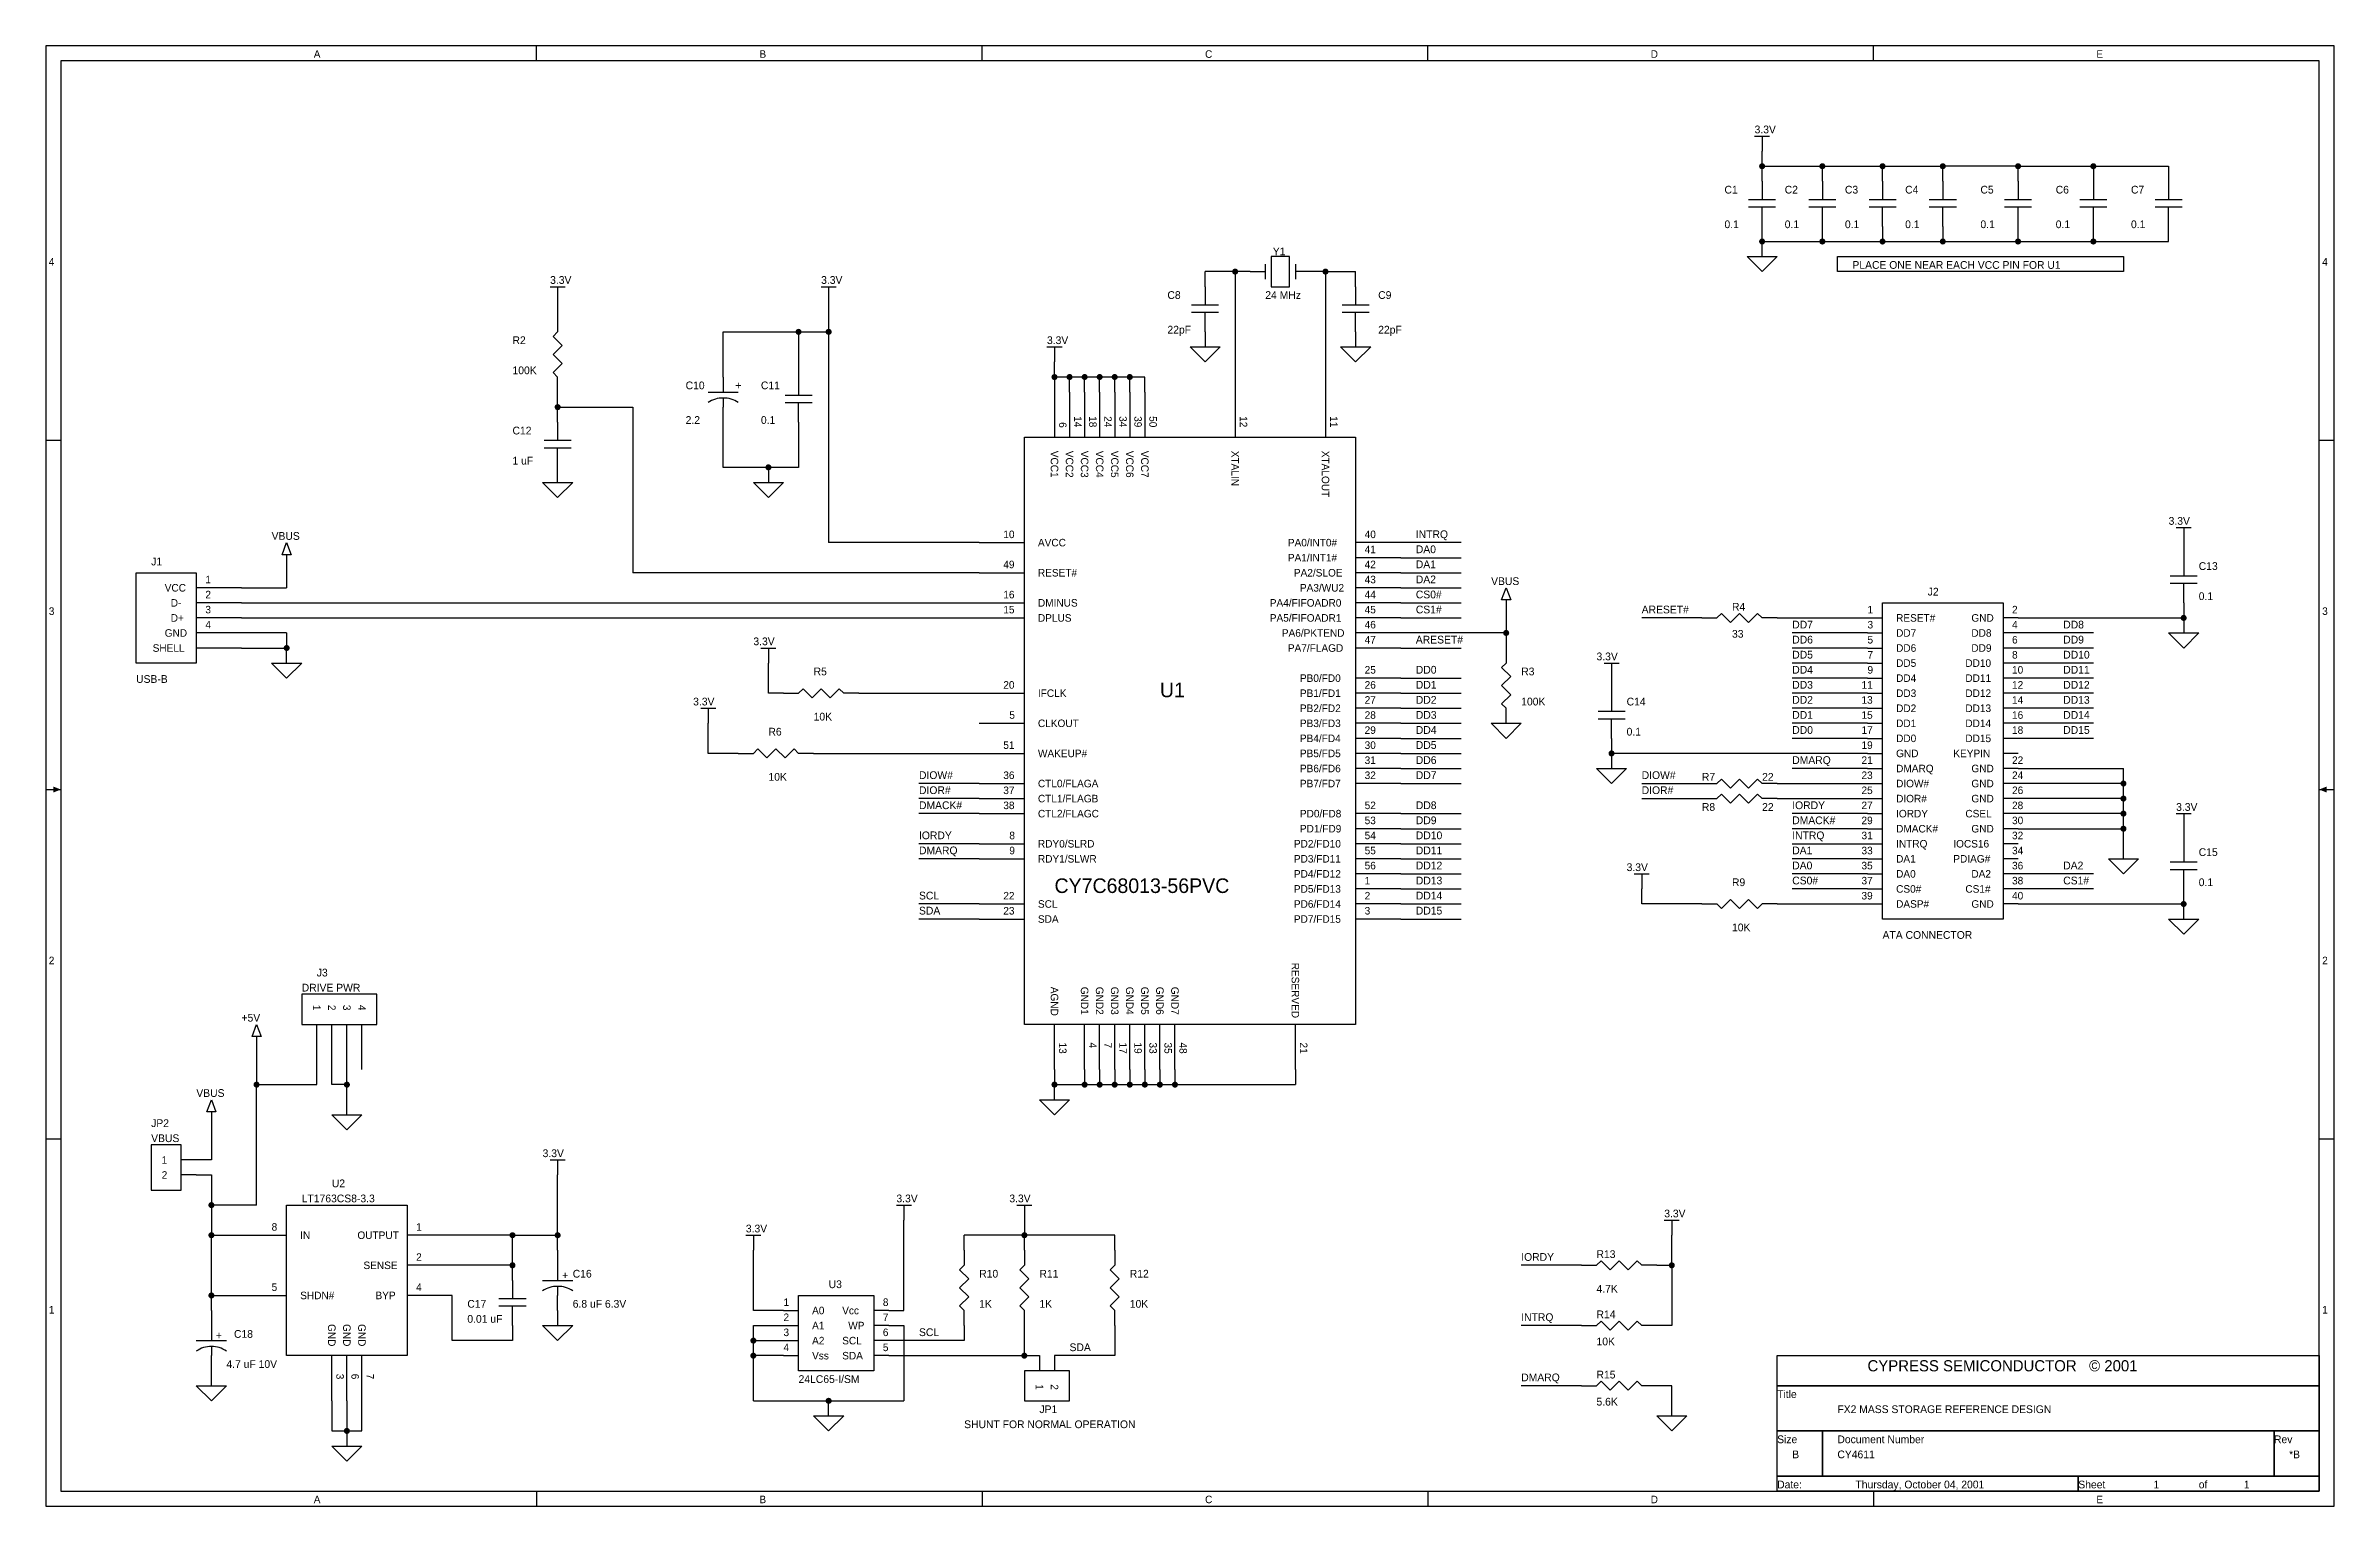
# Model space of a CAD drawing. Header units: metres. Extents: x -0.1 to 15.1, y 0.1 to 9.8.
import ezdxf

# ---------------------------------------------------------------- set-up
doc = ezdxf.new("R2010")
doc.units = ezdxf.units.M

msp = doc.modelspace()

# ---------------------------------------------------------------- texts
at = {"layer": 'COMMENTS'}
for s, height, p in [('PLACE ONE NEAR EACH VCC PIN FOR U1', 0.0514, (11.9, 8.3186)), ('+', 0.0514, (4.48, 7.5186)), ('CYPRESS SEMICONDUCTOR   © 2001', 0.0742, (12, 0.9958))]:
    msp.add_text(s, height=height, dxfattribs=at).set_placement(p)
at = {"layer": 'PARTS'}
for s, p in [('6', (6.63, 7.3)), ('14', (6.73, 7.34)), ('18', (6.83, 7.34)), ('24', (6.93, 7.34)), ('34', (7.03, 7.34)), ('39', (7.13, 7.34)), ('50', (7.23, 7.34)), ('12', (7.83, 7.34)), ('11', (8.43, 7.34)), ('VCC1', (6.575, 7.11)), ('VCC2', (6.675, 7.11)), ('VCC3', (6.775, 7.11)), ('VCC4', (6.875, 7.11)), ('VCC5', (6.975, 7.11)), ('VCC6', (7.075, 7.11)), ('VCC7', (7.175, 7.11)), ('XTALIN', (7.775, 7.11)), ('XTALOUT', (8.375, 7.11)), ('RESERVED', (8.175, 3.71)), ('AGND', (6.575, 3.55)), ('GND1', (6.775, 3.55)), ('GND2', (6.875, 3.55)), ('GND3', (6.975, 3.55)), ('GND4', (7.075, 3.55)), ('GND5', (7.175, 3.55)), ('GND6', (7.275, 3.55)), ('GND7', (7.375, 3.55)), ('1', (1.675, 3.43)), ('2', (1.775, 3.43)), ('3', (1.875, 3.43)), ('4', (1.975, 3.43)), ('13', (6.63, 3.18)), ('4', (6.83, 3.18)), ('7', (6.93, 3.18)), ('17', (7.03, 3.18)), ('19', (7.13, 3.18)), ('33', (7.23, 3.18)), ('35', (7.33, 3.18)), ('48', (7.43, 3.18)), ('21', (8.23, 3.18)), ('GND', (1.775, 1.31)), ('GND', (1.875, 1.31)), ('GND', (1.975, 1.31)), ('3', (1.83, 0.98)), ('6', (1.93, 0.98)), ('7', (2.03, 0.98)), ('1', (6.475, 0.91)), ('2', (6.575, 0.91))]:
    msp.add_text(s, height=0.05, rotation=270, dxfattribs=at).set_placement(p)
for s, p in [('10', (6.26, 6.53)), ('40', (8.66, 6.53)), ('AVCC', (6.49, 6.475)), ('PA0/INT0#', (8.15, 6.475)), ('PA1/INT1#', (8.15, 6.375)), ('41', (8.66, 6.43)), ('1', (0.96, 6.23)), ('49', (6.26, 6.33)), ('RESET#', (6.49, 6.275)), ('PA2/SLOE', (8.19, 6.275)), ('42', (8.66, 6.33)), ('43', (8.66, 6.23)), ('VCC', (0.69, 6.175)), ('D-', (0.73, 6.075)), ('3', (0.96, 6.03)), ('2', (0.96, 6.13)), ('16', (6.26, 6.13)), ('15', (6.26, 6.03)), ('DMINUS', (6.49, 6.075)), ('PA4/FIFOADR0', (8.03, 6.075)), ('PA3/WU2', (8.23, 6.175)), ('44', (8.66, 6.13)), ('45', (8.66, 6.03)), ('1', (12, 6.03)), ('2', (12.96, 6.03)), ('D+', (0.73, 5.975)), ('4', (0.96, 5.93)), ('DPLUS', (6.49, 5.975)), ('PA5/FIFOADR1', (8.03, 5.975)), ('46', (8.66, 5.93)), ('3', (12, 5.93)), ('RESET#', (12.19, 5.975)), ('GND', (12.69, 5.975)), ('4', (12.96, 5.93)), ('SHELL', (0.61, 5.775)), ('GND', (0.69, 5.875)), ('PA6/PKTEND', (8.11, 5.875)), ('PA7/FLAGD', (8.15, 5.775)), ('47', (8.66, 5.83)), ('5', (12, 5.83)), ('7', (12, 5.73)), ('DD7', (12.19, 5.875)), ('DD6', (12.19, 5.775)), ('DD8', (12.69, 5.875)), ('DD9', (12.69, 5.775)), ('8', (12.96, 5.73)), ('6', (12.96, 5.83)), ('PB0/FD0', (8.23, 5.575)), ('25', (8.66, 5.63)), ('9', (12, 5.63)), ('DD5', (12.19, 5.675)), ('DD4', (12.19, 5.575)), ('DD10', (12.65, 5.675)), ('DD11', (12.65, 5.575)), ('10', (12.96, 5.63)), ('20', (6.26, 5.53)), ('IFCLK', (6.49, 5.475)), ('PB1/FD1', (8.23, 5.475)), ('26', (8.66, 5.53)), ('27', (8.66, 5.43)), ('11', (11.96, 5.53)), ('13', (11.96, 5.43)), ('DD3', (12.19, 5.475)), ('DD12', (12.65, 5.475)), ('12', (12.96, 5.53)), ('14', (12.96, 5.43)), ('5', (6.3, 5.33)), ('CLKOUT', (6.49, 5.275)), ('PB2/FD2', (8.23, 5.375)), ('PB3/FD3', (8.23, 5.275)), ('28', (8.66, 5.33)), ('15', (11.96, 5.33)), ('DD2', (12.19, 5.375)), ('DD1', (12.19, 5.275)), ('DD13', (12.65, 5.375)), ('DD14', (12.65, 5.275)), ('16', (12.96, 5.33)), ('51', (6.26, 5.13)), ('PB4/FD4', (8.23, 5.175)), ('30', (8.66, 5.13)), ('29', (8.66, 5.23)), ('17', (11.96, 5.23)), ('19', (11.96, 5.13)), ('DD0', (12.19, 5.175)), ('DD15', (12.65, 5.175)), ('18', (12.96, 5.23)), ('WAKEUP#', (6.49, 5.075)), ('PB5/FD5', (8.23, 5.075)), ('PB6/FD6', (8.23, 4.975)), ('31', (8.66, 5.03)), ('21', (11.96, 5.03)), ('GND', (12.19, 5.075)), ('DMARQ', (12.19, 4.975)), ('KEYPIN', (12.57, 5.075)), ('GND', (12.69, 4.975)), ('22', (12.96, 5.03)), ('36', (6.26, 4.93)), ('37', (6.26, 4.83)), ('CTL0/FLAGA', (6.49, 4.875)), ('PB7/FD7', (8.23, 4.875)), ('32', (8.66, 4.93)), ('23', (11.96, 4.93)), ('25', (11.96, 4.83)), ('DIOW#', (12.19, 4.875)), ('GND', (12.69, 4.875)), ('24', (12.96, 4.93)), ('26', (12.96, 4.83)), ('38', (6.26, 4.73)), ('CTL1/FLAGB', (6.49, 4.775)), ('CTL2/FLAGC', (6.49, 4.675)), ('PD0/FD8', (8.23, 4.675)), ('52', (8.66, 4.73)), ('27', (11.96, 4.73)), ('DIOR#', (12.19, 4.775)), ('IORDY', (12.19, 4.675)), ('CSEL', (12.65, 4.675)), ('GND', (12.69, 4.775)), ('28', (12.96, 4.73)), ('8', (6.3, 4.53)), ('PD1/FD9', (8.23, 4.575)), ('53', (8.66, 4.63)), ('54', (8.66, 4.53)), ('31', (11.96, 4.53)), ('29', (11.96, 4.63)), ('DMACK#', (12.19, 4.575)), ('GND', (12.69, 4.575)), ('30', (12.96, 4.63)), ('32', (12.96, 4.53)), ('9', (6.3, 4.43)), ('RDY0/SLRD', (6.49, 4.475)), ('RDY1/SLWR', (6.49, 4.375)), ('PD2/FD10', (8.19, 4.475)), ('PD3/FD11', (8.19, 4.375)), ('55', (8.66, 4.43)), ('33', (11.96, 4.43)), ('DA1', (12.19, 4.375)), ('INTRQ', (12.19, 4.475)), ('PDIAG#', (12.57, 4.375)), ('IOCS16', (12.57, 4.475)), ('34', (12.96, 4.43)), ('PD4/FD12', (8.19, 4.275)), ('56', (8.66, 4.33)), ('1', (8.66, 4.23)), ('35', (11.96, 4.33)), ('37', (11.96, 4.23)), ('DA0', (12.19, 4.275)), ('DA2', (12.69, 4.275)), ('36', (12.96, 4.33)), ('38', (12.96, 4.23)), ('22', (6.26, 4.13)), ('SCL', (6.49, 4.075)), ('PD5/FD13', (8.19, 4.175)), ('PD6/FD14', (8.19, 4.075)), ('2', (8.66, 4.13)), ('39', (11.96, 4.13)), ('CS0#', (12.19, 4.175)), ('DASP#', (12.19, 4.075)), ('CS1#', (12.65, 4.175)), ('GND', (12.69, 4.075)), ('40', (12.96, 4.13)), ('23', (6.26, 4.03)), ('SDA', (6.49, 3.975)), ('PD7/FD15', (8.19, 3.975)), ('3', (8.66, 4.03)), ('2', (0.67, 2.275)), ('1', (0.67, 2.375)), ('8', (1.4, 1.93)), ('1', (2.36, 1.93)), ('IN', (1.59, 1.875)), ('OUTPUT', (1.97, 1.875)), ('SENSE', (2.01, 1.675)), ('2', (2.36, 1.73)), ('5', (1.4, 1.53)), ('SHDN#', (1.59, 1.475)), ('BYP', (2.09, 1.475)), ('4', (2.36, 1.53)), ('2', (4.8, 1.33)), ('1', (4.8, 1.43)), ('A0', (4.99, 1.375)), ('Vcc', (5.19, 1.375)), ('8', (5.46, 1.43)), ('7', (5.46, 1.33)), ('3', (4.8, 1.23)), ('A1', (4.99, 1.275)), ('A2', (4.99, 1.175)), ('SCL', (5.19, 1.175)), ('WP', (5.23, 1.275)), ('6', (5.46, 1.23)), ('4', (4.8, 1.13)), ('Vss', (4.99, 1.075)), ('SDA', (5.19, 1.075)), ('5', (5.46, 1.13))]:
    msp.add_text(s, height=0.05, dxfattribs=at).set_placement(p)
at = {"layer": 'PARTTEXT'}
for s, height, p in [('3.3V', 0.0514, (11.25, 9.2186)), ('C1', 0.0514, (11.05, 8.8186)), ('C2', 0.0514, (11.45, 8.8186)), ('C3', 0.0514, (11.85, 8.8186)), ('C4', 0.0514, (12.25, 8.8186)), ('C5', 0.0514, (12.75, 8.8186)), ('C6', 0.0514, (13.25, 8.8186)), ('C7', 0.0514, (13.75, 8.8186)), ('0.1', 0.0514, (11.05, 8.5886)), ('0.1', 0.0514, (11.45, 8.5886)), ('0.1', 0.0514, (11.85, 8.5886)), ('0.1', 0.0514, (12.25, 8.5886)), ('0.1', 0.0514, (12.75, 8.5886)), ('0.1', 0.0514, (13.25, 8.5886)), ('0.1', 0.0514, (13.75, 8.5886)), ('Y1', 0.0514, (8.05, 8.4086)), ('3.3V', 0.0514, (3.25, 8.2186)), ('3.3V', 0.0514, (5.05, 8.2186)), ('C8', 0.0514, (7.35, 8.1186)), ('24 MHz', 0.0514, (8, 8.1186)), ('C9', 0.0514, (8.75, 8.1186)), ('22pF', 0.0514, (7.35, 7.8886)), ('22pF', 0.0514, (8.75, 7.8886)), ('R2', 0.0514, (3, 7.8186)), ('3.3V', 0.0514, (6.55, 7.8186)), ('100K', 0.0514, (3, 7.6186)), ('C10', 0.0514, (4.15, 7.5186)), ('C11', 0.0514, (4.65, 7.5186)), ('2.2', 0.0514, (4.15, 7.2886)), ('0.1', 0.0514, (4.65, 7.2886)), ('C12', 0.0514, (3, 7.2186)), ('1 uF', 0.0514, (3, 7.0186)), ('VBUS', 0.0514, (1.4, 6.5186)), ('3.3V', 0.0514, (14, 6.6186)), ('J1', 0.0514, (0.6, 6.3486)), ('VBUS', 0.0514, (9.5, 6.2186)), ('C13', 0.0514, (14.2, 6.3186)), ('R4', 0.0514, (11.1, 6.0486)), ('J2', 0.0514, (12.4, 6.1486)), ('0.1', 0.0514, (14.2, 6.1186)), ('3.3V', 0.0514, (4.6, 5.8186)), ('33', 0.0514, (11.1, 5.8686)), ('R5', 0.0514, (5, 5.6186)), ('R3', 0.0514, (9.7, 5.6186)), ('3.3V', 0.0514, (10.2, 5.7186)), ('USB-B', 0.0514, (0.5, 5.5686)), ('U1', 0.097, (7.3, 5.473)), ('3.3V', 0.0514, (4.2, 5.4186)), ('10K', 0.0514, (5, 5.3186)), ('100K', 0.0514, (9.7, 5.4186)), ('C14', 0.0514, (10.4, 5.4186)), ('R6', 0.0514, (4.7, 5.2186)), ('0.1', 0.0514, (10.4, 5.2186)), ('10K', 0.0514, (4.7, 4.9186)), ('R7', 0.0514, (10.9, 4.9186)), ('22', 0.0514, (11.3, 4.9186)), ('R8', 0.0514, (10.9, 4.7186)), ('22', 0.0514, (11.3, 4.7186)), ('3.3V', 0.0514, (14.05, 4.7186)), ('C15', 0.0514, (14.2, 4.4186)), ('CY7C68013-56PVC', 0.097, (6.6, 4.173)), ('3.3V', 0.0514, (10.4, 4.3186)), ('R9', 0.0514, (11.1, 4.2186)), ('0.1', 0.0514, (14.2, 4.2186)), ('10K', 0.0514, (11.1, 3.9186)), ('ATA CONNECTOR', 0.0514, (12.1, 3.8686)), ('J3', 0.0514, (1.7, 3.6186)), ('DRIVE PWR', 0.0514, (1.6, 3.5186)), ('+5V', 0.0514, (1.2, 3.3186)), ('VBUS', 0.0514, (0.9, 2.8186)), ('JP2', 0.0514, (0.6, 2.6186)), ('VBUS', 0.0514, (0.6, 2.5186)), ('3.3V', 0.0514, (3.2, 2.4186)), ('LT1763CS8-3.3', 0.0514, (1.6, 2.1186)), ('U2', 0.0514, (1.8, 2.2186)), ('3.3V', 0.0514, (5.55, 2.1186)), ('3.3V', 0.0514, (6.3, 2.1186)), ('3.3V', 0.0514, (10.65, 2.0186)), ('3.3V', 0.0514, (4.55, 1.9186)), ('R13', 0.0514, (10.2, 1.7486)), ('+', 0.0514, (3.33, 1.6086)), ('C16', 0.0514, (3.4, 1.6186)), ('U3', 0.0514, (5.1, 1.5486)), ('R10', 0.0514, (6.1, 1.6186)), ('R11', 0.0514, (6.5, 1.6186)), ('R12', 0.0514, (7.1, 1.6186)), ('4.7K', 0.0514, (10.2, 1.5186)), ('0.01 uF', 0.0514, (2.7, 1.3186)), ('C17', 0.0514, (2.7, 1.4186)), ('6.8 uF 6.3V', 0.0514, (3.4, 1.4186)), ('1K', 0.0514, (6.1, 1.4186)), ('1K', 0.0514, (6.5, 1.4186)), ('10K', 0.0514, (7.1, 1.4186)), ('R14', 0.0514, (10.2, 1.3486)), ('+', 0.0514, (1.03, 1.2086)), ('C18', 0.0514, (1.15, 1.2186)), ('10K', 0.0514, (10.2, 1.1686)), ('4.7 uF 10V', 0.0514, (1.1, 1.0186)), ('24LC65-I/SM ', 0.0514, (4.9, 0.9186)), ('R15', 0.0514, (10.2, 0.9486)), ('JP1', 0.0514, (6.5, 0.7186)), ('5.6K', 0.0514, (10.2, 0.7686)), ('Title', 0.0514, (11.4, 0.8186)), ('SHUNT FOR NORMAL OPERATION', 0.0514, (6, 0.6186)), ('Size', 0.0514, (11.4, 0.5186)), ('Document Number', 0.0514, (11.8, 0.5186)), ('Rev', 0.0514, (14.7, 0.5186)), ('Date:', 0.0514, (11.4, 0.2186)), ('Sheet', 0.0514, (13.4, 0.2186)), ('of', 0.0514, (14.2, 0.2186))]:
    msp.add_text(s, height=height, dxfattribs=at).set_placement(p)
at = {"layer": 'TITLE'}
for s, height, p in [('A', 0.05, (1.68, 9.72)), ('B', 0.05, (4.64, 9.72)), ('C', 0.05, (7.6, 9.72)), ('D', 0.05, (10.56, 9.72)), ('E', 0.05, (13.52, 9.72)), ('4', 0.05, (-0.08, 8.34)), ('4', 0.05, (15.02, 8.34)), ('3', 0.05, (-0.08, 6.02)), ('3', 0.05, (15.02, 6.02)), ('2', 0.05, (-0.08, 3.7)), ('2', 0.05, (15.02, 3.7)), ('1', 0.05, (-0.08, 1.38)), ('1', 0.05, (15.02, 1.38)), ('FX2 MASS STORAGE REFERENCE DESIGN', 0.0514, (11.8, 0.7186)), ('B', 0.0514, (11.5, 0.4186)), ('CY4611', 0.0514, (11.8, 0.4186)), ('*B', 0.0514, (14.8, 0.4186)), ('A', 0.05, (1.68, 0.12)), ('B', 0.05, (4.64, 0.12)), ('C', 0.05, (7.6, 0.12)), ('D', 0.05, (10.56, 0.12)), ('Thursday, October 04, 2001', 0.0514, (11.92, 0.2186)), ('E', 0.05, (13.52, 0.12)), ('1', 0.0514, (13.9, 0.2186)), ('1', 0.0514, (14.5, 0.2186))]:
    msp.add_text(s, height=height, dxfattribs=at).set_placement(p)
at = {"layer": 'WIRETEXT'}
for s, p in [('INTRQ', (9, 6.53)), ('DA0', (9, 6.43)), ('DA1', (9, 6.33)), ('DA2', (9, 6.23)), ('CS0#', (9, 6.13)), ('CS1#', (9, 6.03)), ('ARESET#', (10.5, 6.03)), ('DD7', (11.5, 5.93)), ('DD8', (13.3, 5.93)), ('ARESET#', (9, 5.83)), ('DD6', (11.5, 5.83)), ('DD5', (11.5, 5.73)), ('DD9', (13.3, 5.83)), ('DD10', (13.3, 5.73)), ('DD0', (9, 5.63)), ('DD4', (11.5, 5.63)), ('DD11', (13.3, 5.63)), ('DD1', (9, 5.53)), ('DD2', (9, 5.43)), ('DD3', (11.5, 5.53)), ('DD2', (11.5, 5.43)), ('DD12', (13.3, 5.53)), ('DD13', (13.3, 5.43)), ('DD3', (9, 5.33)), ('DD1', (11.5, 5.33)), ('DD14', (13.3, 5.33)), ('DD4', (9, 5.23)), ('DD5', (9, 5.13)), ('DD0', (11.5, 5.23)), ('DD15', (13.3, 5.23)), ('DD6', (9, 5.03)), ('DMARQ', (11.5, 5.03)), ('DIOW#', (5.7, 4.93)), ('DIOR#', (5.7, 4.83)), ('DD7', (9, 4.93)), ('DIOW#', (10.5, 4.93)), ('DIOR#', (10.5, 4.83)), ('DMACK#', (5.7, 4.73)), ('DD8', (9, 4.73)), ('IORDY', (11.5, 4.73)), ('IORDY', (5.7, 4.53)), ('DD9', (9, 4.63)), ('DD10', (9, 4.53)), ('DMACK#', (11.5, 4.63)), ('INTRQ', (11.5, 4.53)), ('DMARQ', (5.7, 4.43)), ('DD11', (9, 4.43)), ('DA1', (11.5, 4.43)), ('DD12', (9, 4.33)), ('DD13', (9, 4.23)), ('CS0#', (11.5, 4.23)), ('DA0', (11.5, 4.33)), ('CS1#', (13.3, 4.23)), ('DA2', (13.3, 4.33)), ('SCL', (5.7, 4.13)), ('DD14', (9, 4.13)), ('SDA', (5.7, 4.03)), ('DD15', (9, 4.03)), ('IORDY', (9.7, 1.73)), ('INTRQ', (9.7, 1.33)), ('SCL', (5.7, 1.23)), ('SDA', (6.7, 1.13)), ('DMARQ', (9.7, 0.93))]:
    msp.add_text(s, height=0.0514, dxfattribs=at).set_placement(p)

# ---------------------------------------------------------------- linework, layer by layer
at = {"layer": 'COMMENTS'}
msp.add_lwpolyline([(11.8, 8.4), (13.7, 8.4), (13.7, 8.3), (11.8, 8.3)], close=True, dxfattribs=at)
at = {"layer": 'PARTS'}
for p, q in [((11.3, 8.9), (11.3, 8.8)), ((11.7, 8.9), (11.7, 8.8)), ((12.1, 8.9), (12.1, 8.8)), ((12.5, 8.9), (12.5, 8.8)), ((13, 8.9), (13, 8.8)), ((13.5, 8.9), (13.5, 8.8)), ((14, 8.9), (14, 8.8)), ((11.3, 8.6), (11.3, 8.7)), ((11.7, 8.6), (11.7, 8.7)), ((12.1, 8.6), (12.1, 8.7)), ((12.5, 8.6), (12.5, 8.7)), ((13, 8.6), (13, 8.7)), ((13.5, 8.6), (13.5, 8.7)), ((14, 8.6), (14, 8.7)), ((7.9, 8.3), (8, 8.3)), ((8.3, 8.3), (8.2, 8.3)), ((7.6, 8.2), (7.6, 8.1)), ((8.6, 8.2), (8.6, 8.1)), ((3.3, 8), (3.3, 7.9)), ((7.6, 7.9), (7.6, 8)), ((8.6, 7.9), (8.6, 8)), ((3.3, 7.5), (3.3, 7.6)), ((4.4, 7.6), (4.4, 7.5)), ((4.9, 7.6), (4.9, 7.5)), ((6.6, 7.5), (6.6, 7.2)), ((6.7, 7.5), (6.7, 7.2)), ((6.8, 7.5), (6.8, 7.2)), ((6.9, 7.5), (6.9, 7.2)), ((7, 7.5), (7, 7.2)), ((7.1, 7.5), (7.1, 7.2)), ((7.2, 7.5), (7.2, 7.2)), ((7.8, 7.5), (7.8, 7.2)), ((8.4, 7.5), (8.4, 7.2)), ((3.3, 7.3), (3.3, 7.2)), ((4.4, 7.3), (4.4, 7.4)), ((4.9, 7.3), (4.9, 7.4)), ((3.3, 7), (3.3, 7.1)), ((6.1, 6.5), (6.4, 6.5)), ((8.9, 6.5), (8.6, 6.5)), ((8.9, 6.4), (8.6, 6.4)), ((14.1, 6.4), (14.1, 6.3)), ((6.1, 6.3), (6.4, 6.3)), ((8.9, 6.3), (8.6, 6.3)), ((1.2, 6.2), (0.9, 6.2)), ((1.2, 6.1), (0.9, 6.1)), ((6.1, 6.1), (6.4, 6.1)), ((8.9, 6.2), (8.6, 6.2)), ((8.9, 6.1), (8.6, 6.1)), ((14.1, 6.1), (14.1, 6.2)), ((1.2, 6), (0.9, 6)), ((6.1, 6), (6.4, 6)), ((8.9, 6), (8.6, 6)), ((10.9, 6), (11, 6)), ((11.4, 6), (11.3, 6)), ((12, 6), (12.1, 6)), ((13, 6), (12.9, 6)), ((1.2, 5.9), (0.9, 5.9)), ((1.2, 5.8), (0.9, 5.8)), ((8.9, 5.9), (8.6, 5.9)), ((8.9, 5.8), (8.6, 5.8)), ((9.6, 5.8), (9.6, 5.7)), ((12, 5.9), (12.1, 5.9)), ((12, 5.8), (12.1, 5.8)), ((13, 5.9), (12.9, 5.9)), ((13, 5.8), (12.9, 5.8)), ((12, 5.7), (12.1, 5.7)), ((13, 5.7), (12.9, 5.7)), ((4.8, 5.5), (4.9, 5.5)), ((5.3, 5.5), (5.2, 5.5)), ((6.1, 5.5), (6.4, 5.5)), ((8.9, 5.6), (8.6, 5.6)), ((8.9, 5.5), (8.6, 5.5)), ((10.3, 5.5), (10.3, 5.4)), ((12, 5.6), (12.1, 5.6)), ((12, 5.5), (12.1, 5.5)), ((13, 5.6), (12.9, 5.6)), ((13, 5.5), (12.9, 5.5)), ((8.9, 5.4), (8.6, 5.4)), ((9.6, 5.3), (9.6, 5.4)), ((12, 5.4), (12.1, 5.4)), ((13, 5.4), (12.9, 5.4)), ((6.1, 5.3), (6.4, 5.3)), ((8.9, 5.3), (8.6, 5.3)), ((8.9, 5.2), (8.6, 5.2)), ((10.3, 5.2), (10.3, 5.3)), ((12, 5.3), (12.1, 5.3)), ((12, 5.2), (12.1, 5.2)), ((13, 5.3), (12.9, 5.3)), ((13, 5.2), (12.9, 5.2)), ((4.5, 5.1), (4.6, 5.1)), ((5, 5.1), (4.9, 5.1)), ((6.1, 5.1), (6.4, 5.1)), ((8.9, 5.1), (8.6, 5.1)), ((12, 5.1), (12.1, 5.1)), ((13, 5.1), (12.9, 5.1)), ((6.1, 4.9), (6.4, 4.9)), ((8.9, 5), (8.6, 5)), ((8.9, 4.9), (8.6, 4.9)), ((10.9, 4.9), (11, 4.9)), ((11.4, 4.9), (11.3, 4.9)), ((12, 5), (12.1, 5)), ((12, 4.9), (12.1, 4.9)), ((13, 5), (12.9, 5)), ((13, 4.9), (12.9, 4.9)), ((6.1, 4.8), (6.4, 4.8)), ((10.9, 4.8), (11, 4.8)), ((11.4, 4.8), (11.3, 4.8)), ((12, 4.8), (12.1, 4.8)), ((13, 4.8), (12.9, 4.8)), ((6.1, 4.7), (6.4, 4.7)), ((8.9, 4.7), (8.6, 4.7)), ((8.9, 4.6), (8.6, 4.6)), ((12, 4.7), (12.1, 4.7)), ((12, 4.6), (12.1, 4.6)), ((13, 4.7), (12.9, 4.7)), ((13, 4.6), (12.9, 4.6)), ((6.1, 4.5), (6.4, 4.5)), ((8.9, 4.5), (8.6, 4.5)), ((12, 4.5), (12.1, 4.5)), ((13, 4.5), (12.9, 4.5)), ((14.1, 4.5), (14.1, 4.4)), ((6.1, 4.4), (6.4, 4.4)), ((8.9, 4.4), (8.6, 4.4)), ((8.9, 4.3), (8.6, 4.3)), ((12, 4.4), (12.1, 4.4)), ((12, 4.3), (12.1, 4.3)), ((13, 4.4), (12.9, 4.4)), ((13, 4.3), (12.9, 4.3)), ((14.1, 4.2), (14.1, 4.3)), ((8.9, 4.2), (8.6, 4.2)), ((12, 4.2), (12.1, 4.2)), ((13, 4.2), (12.9, 4.2)), ((6.1, 4.1), (6.4, 4.1)), ((6.1, 4), (6.4, 4)), ((8.9, 4.1), (8.6, 4.1)), ((8.9, 4), (8.6, 4)), ((10.9, 4.1), (11, 4.1)), ((11.4, 4.1), (11.3, 4.1)), ((12, 4.1), (12.1, 4.1)), ((13, 4.1), (12.9, 4.1)), ((1.7, 3), (1.7, 3.3)), ((1.8, 3), (1.8, 3.3)), ((1.9, 3), (1.9, 3.3)), ((2, 3), (2, 3.3)), ((6.6, 3), (6.6, 3.3)), ((6.8, 3), (6.8, 3.3)), ((6.9, 3), (6.9, 3.3)), ((7, 3), (7, 3.3)), ((7.1, 3), (7.1, 3.3)), ((7.2, 3), (7.2, 3.3)), ((7.3, 3), (7.3, 3.3)), ((7.4, 3), (7.4, 3.3)), ((8.2, 3), (8.2, 3.3)), ((0.9, 2.4), (0.8, 2.4)), ((0.9, 2.3), (0.8, 2.3)), ((1.2, 1.9), (1.5, 1.9)), ((2.6, 1.9), (2.3, 1.9)), ((2.6, 1.7), (2.3, 1.7)), ((3.3, 1.8), (3.3, 1.7)), ((6, 1.8), (6, 1.7)), ((6.4, 1.8), (6.4, 1.7)), ((7, 1.8), (7, 1.7)), ((10.1, 1.7), (10.2, 1.7)), ((10.6, 1.7), (10.5, 1.7)), ((3, 1.6), (3, 1.5)), ((1, 1.4), (1, 1.3)), ((1.2, 1.5), (1.5, 1.5)), ((2.6, 1.5), (2.3, 1.5)), ((3, 1.3), (3, 1.4)), ((3.3, 1.4), (3.3, 1.5)), ((4.8, 1.4), (4.9, 1.4)), ((5.5, 1.4), (5.4, 1.4)), ((6, 1.3), (6, 1.4)), ((6.4, 1.3), (6.4, 1.4)), ((7, 1.3), (7, 1.4)), ((4.8, 1.3), (4.9, 1.3)), ((5.5, 1.3), (5.4, 1.3)), ((10.1, 1.3), (10.2, 1.3)), ((10.6, 1.3), (10.5, 1.3)), ((1, 1), (1, 1.1)), ((1.8, 0.8), (1.8, 1.1)), ((1.9, 0.8), (1.9, 1.1)), ((2, 0.8), (2, 1.1)), ((4.8, 1.2), (4.9, 1.2)), ((4.8, 1.1), (4.9, 1.1)), ((5.5, 1.2), (5.4, 1.2)), ((5.5, 1.1), (5.4, 1.1)), ((6.5, 1.1), (6.5, 1)), ((6.6, 1.1), (6.6, 1)), ((10.1, 0.9), (10.2, 0.9)), ((10.6, 0.9), (10.5, 0.9))]:
    msp.add_line(p, q, dxfattribs=at)
for points in [[(11.25, 9.2), (11.35, 9.2)], [(11.3, 9.2), (11.3, 9.1)], [(11.21, 8.78), (11.39, 8.78)], [(11.21, 8.73), (11.39, 8.73)], [(11.3, 8.8), (11.3, 8.78)], [(11.3, 8.7), (11.3, 8.73)], [(11.61, 8.78), (11.79, 8.78)], [(11.61, 8.73), (11.79, 8.73)], [(11.7, 8.8), (11.7, 8.78)], [(11.7, 8.7), (11.7, 8.73)], [(12.01, 8.78), (12.19, 8.78)], [(12.01, 8.73), (12.19, 8.73)], [(12.1, 8.8), (12.1, 8.78)], [(12.1, 8.7), (12.1, 8.73)], [(12.41, 8.78), (12.59, 8.78)], [(12.41, 8.73), (12.59, 8.73)], [(12.5, 8.8), (12.5, 8.78)], [(12.5, 8.7), (12.5, 8.73)], [(12.91, 8.78), (13.09, 8.78)], [(12.91, 8.73), (13.09, 8.73)], [(13, 8.8), (13, 8.78)], [(13, 8.7), (13, 8.73)], [(13.41, 8.78), (13.59, 8.78)], [(13.41, 8.73), (13.59, 8.73)], [(13.5, 8.8), (13.5, 8.78)], [(13.5, 8.7), (13.5, 8.73)], [(13.91, 8.78), (14.09, 8.78)], [(13.91, 8.73), (14.09, 8.73)], [(14, 8.8), (14, 8.78)], [(14, 8.7), (14, 8.73)], [(8.04, 8.4), (8.04, 8.2)], [(8.16, 8.4), (8.04, 8.4)], [(8.16, 8.2), (8.16, 8.4)], [(11.2, 8.4), (11.4, 8.4)], [(11.3, 8.3), (11.2, 8.4)], [(11.4, 8.4), (11.3, 8.3)], [(8, 8.35), (8, 8.25)], [(8.2, 8.35), (8.2, 8.25)], [(3.25, 8.2), (3.35, 8.2)], [(3.3, 8.2), (3.3, 8.1)], [(5.05, 8.2), (5.15, 8.2)], [(5.1, 8.2), (5.1, 8.1)], [(7.51, 8.08), (7.69, 8.08)], [(7.6, 8.1), (7.6, 8.08)], [(8.04, 8.2), (8.16, 8.2)], [(8.51, 8.08), (8.69, 8.08)], [(8.6, 8.1), (8.6, 8.08)], [(7.51, 8.03), (7.69, 8.03)], [(7.6, 8), (7.6, 8.03)], [(8.51, 8.03), (8.69, 8.03)], [(8.6, 8), (8.6, 8.03)], [(3.27, 7.87), (3.3, 7.9)], [(3.33, 7.81), (3.27, 7.87)], [(3.27, 7.75), (3.33, 7.81)], [(6.55, 7.8), (6.65, 7.8)], [(6.6, 7.8), (6.6, 7.7)], [(7.5, 7.8), (7.7, 7.8)], [(7.6, 7.7), (7.5, 7.8)], [(7.7, 7.8), (7.6, 7.7)], [(8.5, 7.8), (8.7, 7.8)], [(8.6, 7.7), (8.5, 7.8)], [(8.7, 7.8), (8.6, 7.7)], [(3.33, 7.69), (3.27, 7.75)], [(3.27, 7.63), (3.33, 7.69)], [(3.3, 7.6), (3.27, 7.63)], [(4.3, 7.5), (4.5, 7.5)], [(4.4, 7.46), (4.4, 7.4)], [(4.81, 7.48), (4.99, 7.48)], [(4.9, 7.5), (4.9, 7.48)], [(4.81, 7.43), (4.99, 7.43)], [(4.9, 7.4), (4.9, 7.43)], [(3.21, 7.18), (3.39, 7.18)], [(3.3, 7.2), (3.3, 7.18)], [(3.21, 7.13), (3.39, 7.13)], [(3.3, 7.1), (3.3, 7.13)], [(3.2, 6.9), (3.4, 6.9)], [(3.3, 6.8), (3.2, 6.9)], [(3.4, 6.9), (3.3, 6.8)], [(4.6, 6.9), (4.8, 6.9)], [(4.7, 6.8), (4.6, 6.9)], [(4.8, 6.9), (4.7, 6.8)], [(14.05, 6.6), (14.15, 6.6)], [(14.1, 6.6), (14.1, 6.5)], [(1.47, 6.42), (1.5, 6.5)], [(1.53, 6.42), (1.47, 6.42)], [(1.5, 6.5), (1.53, 6.42)], [(1.5, 6.42), (1.5, 6.4)], [(14.01, 6.28), (14.19, 6.28)], [(14.1, 6.3), (14.1, 6.28)], [(9.57, 6.12), (9.6, 6.2)], [(9.63, 6.12), (9.57, 6.12)], [(9.6, 6.2), (9.63, 6.12)], [(9.6, 6.12), (9.6, 6.1)], [(14.01, 6.23), (14.19, 6.23)], [(14.1, 6.2), (14.1, 6.23)], [(11, 6), (11.03, 6.03)], [(11.03, 6.03), (11.09, 5.97)], [(11.09, 5.97), (11.15, 6.03)], [(11.15, 6.03), (11.21, 5.97)], [(11.21, 5.97), (11.27, 6.03)], [(11.27, 6.03), (11.3, 6)], [(4.65, 5.8), (4.75, 5.8)], [(4.7, 5.8), (4.7, 5.7)], [(14, 5.9), (14.2, 5.9)], [(14.1, 5.8), (14, 5.9)], [(14.2, 5.9), (14.1, 5.8)], [(1.4, 5.7), (1.6, 5.7)], [(1.5, 5.6), (1.4, 5.7)], [(1.6, 5.7), (1.5, 5.6)], [(9.57, 5.67), (9.6, 5.7)], [(9.63, 5.61), (9.57, 5.67)], [(10.25, 5.7), (10.35, 5.7)], [(10.3, 5.7), (10.3, 5.6)], [(4.9, 5.5), (4.93, 5.53)], [(4.93, 5.53), (4.99, 5.47)], [(4.99, 5.47), (5.05, 5.53)], [(5.05, 5.53), (5.11, 5.47)], [(5.11, 5.47), (5.17, 5.53)], [(5.17, 5.53), (5.2, 5.5)], [(9.57, 5.55), (9.63, 5.61)], [(9.63, 5.49), (9.57, 5.55)], [(9.57, 5.43), (9.63, 5.49)], [(4.25, 5.4), (4.35, 5.4)], [(4.3, 5.4), (4.3, 5.3)], [(9.6, 5.4), (9.57, 5.43)], [(10.21, 5.38), (10.39, 5.38)], [(10.21, 5.33), (10.39, 5.33)], [(10.3, 5.4), (10.3, 5.38)], [(10.3, 5.3), (10.3, 5.33)], [(9.5, 5.3), (9.7, 5.3)], [(9.6, 5.2), (9.5, 5.3)], [(9.7, 5.3), (9.6, 5.2)], [(4.6, 5.1), (4.63, 5.13)], [(4.63, 5.13), (4.69, 5.07)], [(4.69, 5.07), (4.75, 5.13)], [(4.75, 5.13), (4.81, 5.07)], [(4.81, 5.07), (4.87, 5.13)], [(4.87, 5.13), (4.9, 5.1)], [(10.2, 5), (10.4, 5)], [(10.3, 4.9), (10.2, 5)], [(10.4, 5), (10.3, 4.9)], [(11, 4.9), (11.03, 4.93)], [(11.03, 4.93), (11.09, 4.87)], [(11.09, 4.87), (11.15, 4.93)], [(11.15, 4.93), (11.21, 4.87)], [(11.21, 4.87), (11.27, 4.93)], [(11.27, 4.93), (11.3, 4.9)], [(11, 4.8), (11.03, 4.83)], [(11.03, 4.83), (11.09, 4.77)], [(11.09, 4.77), (11.15, 4.83)], [(11.15, 4.83), (11.21, 4.77)], [(11.21, 4.77), (11.27, 4.83)], [(11.27, 4.83), (11.3, 4.8)], [(14.05, 4.7), (14.15, 4.7)], [(14.1, 4.7), (14.1, 4.6)], [(10.45, 4.3), (10.55, 4.3)], [(10.5, 4.3), (10.5, 4.2)], [(13.6, 4.4), (13.8, 4.4)], [(13.7, 4.3), (13.6, 4.4)], [(13.8, 4.4), (13.7, 4.3)], [(14.01, 4.38), (14.19, 4.38)], [(14.01, 4.33), (14.19, 4.33)], [(14.1, 4.4), (14.1, 4.38)], [(14.1, 4.3), (14.1, 4.33)], [(11.09, 4.13), (11.03, 4.07)], [(11.15, 4.07), (11.09, 4.13)], [(11.21, 4.13), (11.15, 4.07)], [(11.27, 4.07), (11.21, 4.13)], [(11.03, 4.07), (11, 4.1)], [(11.3, 4.1), (11.27, 4.07)], [(14, 4), (14.2, 4)], [(14.1, 3.9), (14, 4)], [(14.2, 4), (14.1, 3.9)], [(1.27, 3.22), (1.3, 3.3)], [(1.33, 3.22), (1.27, 3.22)], [(1.3, 3.3), (1.33, 3.22)], [(1.3, 3.22), (1.3, 3.2)], [(0.97, 2.72), (1, 2.8)], [(1, 2.8), (1.03, 2.72)], [(6.5, 2.8), (6.7, 2.8)], [(6.6, 2.7), (6.5, 2.8)], [(6.7, 2.8), (6.6, 2.7)], [(1.03, 2.72), (0.97, 2.72)], [(1, 2.72), (1, 2.7)], [(1.8, 2.7), (2, 2.7)], [(1.9, 2.6), (1.8, 2.7)], [(2, 2.7), (1.9, 2.6)], [(3.25, 2.4), (3.35, 2.4)], [(3.3, 2.4), (3.3, 2.3)], [(5.55, 2.1), (5.65, 2.1)], [(5.6, 2.1), (5.6, 2)], [(6.35, 2.1), (6.45, 2.1)], [(6.4, 2.1), (6.4, 2)], [(10.65, 2), (10.75, 2)], [(10.7, 2), (10.7, 1.9)], [(4.55, 1.9), (4.65, 1.9)], [(4.6, 1.9), (4.6, 1.8)], [(3.3, 1.7), (3.3, 1.6)], [(5.97, 1.67), (6, 1.7)], [(6.37, 1.67), (6.4, 1.7)], [(6.97, 1.67), (7, 1.7)], [(10.2, 1.7), (10.23, 1.73)], [(10.23, 1.73), (10.29, 1.67)], [(10.29, 1.67), (10.35, 1.73)], [(10.35, 1.73), (10.41, 1.67)], [(10.41, 1.67), (10.47, 1.73)], [(10.47, 1.73), (10.5, 1.7)], [(3.2, 1.6), (3.4, 1.6)], [(3.3, 1.56), (3.3, 1.5)], [(6.03, 1.61), (5.97, 1.67)], [(5.97, 1.55), (6.03, 1.61)], [(6.03, 1.49), (5.97, 1.55)], [(6.43, 1.61), (6.37, 1.67)], [(6.37, 1.55), (6.43, 1.61)], [(6.43, 1.49), (6.37, 1.55)], [(7.03, 1.61), (6.97, 1.67)], [(6.97, 1.55), (7.03, 1.61)], [(7.03, 1.49), (6.97, 1.55)], [(2.91, 1.48), (3.09, 1.48)], [(2.91, 1.43), (3.09, 1.43)], [(3, 1.5), (3, 1.48)], [(3, 1.4), (3, 1.43)], [(5.97, 1.43), (6.03, 1.49)], [(6, 1.4), (5.97, 1.43)], [(6.37, 1.43), (6.43, 1.49)], [(6.4, 1.4), (6.37, 1.43)], [(6.97, 1.43), (7.03, 1.49)], [(7, 1.4), (6.97, 1.43)], [(1, 1.3), (1, 1.2)], [(3.2, 1.3), (3.4, 1.3)], [(3.3, 1.2), (3.2, 1.3)], [(3.4, 1.3), (3.3, 1.2)], [(10.2, 1.3), (10.23, 1.33)], [(10.23, 1.33), (10.29, 1.27)], [(10.29, 1.27), (10.35, 1.33)], [(10.35, 1.33), (10.41, 1.27)], [(10.41, 1.27), (10.47, 1.33)], [(10.47, 1.33), (10.5, 1.3)], [(0.9, 1.2), (1.1, 1.2)], [(1, 1.16), (1, 1.1)], [(10.2, 0.9), (10.23, 0.93)], [(10.23, 0.93), (10.29, 0.87)], [(10.29, 0.87), (10.35, 0.93)], [(10.35, 0.93), (10.41, 0.87)], [(10.41, 0.87), (10.47, 0.93)], [(10.47, 0.93), (10.5, 0.9)], [(0.9, 0.9), (1.1, 0.9)], [(1, 0.8), (0.9, 0.9)], [(1.1, 0.9), (1, 0.8)], [(5, 0.7), (5.2, 0.7)], [(5.1, 0.6), (5, 0.7)], [(5.2, 0.7), (5.1, 0.6)], [(10.6, 0.7), (10.8, 0.7)], [(10.7, 0.6), (10.6, 0.7)], [(10.8, 0.7), (10.7, 0.6)], [(1.8, 0.5), (2, 0.5)], [(1.9, 0.4), (1.8, 0.5)], [(2, 0.5), (1.9, 0.4)]]:
    msp.add_lwpolyline(points, dxfattribs=at)
for points in [[(4.4, 7.46, 0.1654), (4.3, 7.43)], [(4.5, 7.43, 0.1654), (4.4, 7.46)], [(3.3, 1.56, 0.1654), (3.2, 1.53)], [(3.4, 1.53, 0.1654), (3.3, 1.56)], [(1, 1.16, 0.1654), (0.9, 1.13)], [(1.1, 1.13, 0.1654), (1, 1.16)]]:
    msp.add_lwpolyline(points, format="xyb", dxfattribs=at)
for points in [[(6.4, 7.2), (8.6, 7.2), (8.6, 3.3), (6.4, 3.3)], [(0.5, 6.3), (0.9, 6.3), (0.9, 5.7), (0.5, 5.7)], [(12.1, 6.1), (12.9, 6.1), (12.9, 4), (12.1, 4)], [(1.6, 3.5), (1.6, 3.3), (2.1, 3.3), (2.1, 3.5)], [(0.8, 2.5), (0.6, 2.5), (0.6, 2.2), (0.8, 2.2)], [(1.5, 2.1), (2.3, 2.1), (2.3, 1.1), (1.5, 1.1)], [(4.9, 1.5), (5.4, 1.5), (5.4, 1), (4.9, 1)], [(6.4, 1), (6.4, 0.8), (6.7, 0.8), (6.7, 1)]]:
    msp.add_lwpolyline(points, close=True, dxfattribs=at)
at = {"layer": 'TITLE'}
for points in [[(-0.1, 0.1), (15.1, 0.1), (15.1, 9.8), (-0.1, 9.8)], [(0, 0.2), (15, 0.2), (15, 9.7), (0, 9.7)], [(11.4, 1.1), (15, 1.1), (15, 0.9), (11.4, 0.9)], [(11.4, 0.9), (15, 0.9), (15, 0.6), (11.4, 0.6)], [(11.4, 0.6), (11.7, 0.6), (11.7, 0.3), (11.4, 0.3)], [(11.7, 0.6), (14.7, 0.6), (14.7, 0.3), (11.7, 0.3)], [(14.7, 0.6), (15, 0.6), (15, 0.3), (14.7, 0.3)], [(11.4, 0.3), (13.4, 0.3), (13.4, 0.2), (11.4, 0.2)], [(13.4, 0.3), (15, 0.3), (15, 0.2), (13.4, 0.2)]]:
    msp.add_lwpolyline(points, close=True, dxfattribs=at)
for points in [[(3.16, 9.7), (3.16, 9.8)], [(6.12, 9.7), (6.12, 9.8)], [(9.08, 9.7), (9.08, 9.8)], [(12.04, 9.7), (12.04, 9.8)], [(-0.1, 7.18), (0, 7.18)], [(15, 7.18), (15.1, 7.18)], [(-0.1, 4.86), (0, 4.86)], [(15, 4.86), (15.1, 4.86)], [(-0.1, 2.54), (0, 2.54)], [(15, 2.54), (15.1, 2.54)], [(3.16, 0.2), (3.16, 0.1)], [(6.12, 0.2), (6.12, 0.1)], [(9.08, 0.2), (9.08, 0.1)], [(12.04, 0.2), (12.04, 0.1)]]:
    msp.add_lwpolyline(points, dxfattribs=at)
for points in [[(0, 4.86), (-0.05, 4.88), (-0.05, 4.84), (-0.05, 4.86)], [(0, 4.86), (-0.05, 4.88), (-0.05, 4.84), (-0.05, 4.86)], [(0, 4.86), (-0.05, 4.88), (-0.05, 4.84), (-0.05, 4.86)], [(15, 4.86), (15.05, 4.88), (15.05, 4.84), (15.05, 4.86)], [(15, 4.86), (15.05, 4.88), (15.05, 4.84), (15.05, 4.86)], [(15, 4.86), (15.05, 4.88), (15.05, 4.84), (15.05, 4.86)]]:
    msp.add_solid(points, dxfattribs=at)
at = {"layer": 'WIRE', "const_width": 0.02}
for points in [[(11.29, 9, 1), (11.31, 9, 1)], [(11.69, 9, 1), (11.71, 9, 1)], [(12.09, 9, 1), (12.11, 9, 1)], [(12.49, 9, 1), (12.51, 9, 1)], [(12.99, 9, 1), (13.01, 9, 1)], [(13.49, 9, 1), (13.51, 9, 1)], [(11.29, 8.5, 1), (11.31, 8.5, 1)], [(11.69, 8.5, 1), (11.71, 8.5, 1)], [(12.09, 8.5, 1), (12.11, 8.5, 1)], [(12.49, 8.5, 1), (12.51, 8.5, 1)], [(12.99, 8.5, 1), (13.01, 8.5, 1)], [(13.49, 8.5, 1), (13.51, 8.5, 1)], [(7.79, 8.3, 1), (7.81, 8.3, 1)], [(8.39, 8.3, 1), (8.41, 8.3, 1)], [(4.89, 7.9, 1), (4.91, 7.9, 1)], [(5.09, 7.9, 1), (5.11, 7.9, 1)], [(6.59, 7.6, 1), (6.61, 7.6, 1)], [(6.69, 7.6, 1), (6.71, 7.6, 1)], [(6.79, 7.6, 1), (6.81, 7.6, 1)], [(6.89, 7.6, 1), (6.91, 7.6, 1)], [(6.99, 7.6, 1), (7.01, 7.6, 1)], [(7.09, 7.6, 1), (7.11, 7.6, 1)], [(3.29, 7.4, 1), (3.31, 7.4, 1)], [(4.69, 7, 1), (4.71, 7, 1)], [(14.09, 6, 1), (14.11, 6, 1)], [(1.49, 5.8, 1), (1.51, 5.8, 1)], [(9.59, 5.9, 1), (9.61, 5.9, 1)], [(10.29, 5.1, 1), (10.31, 5.1, 1)], [(13.69, 4.9, 1), (13.71, 4.9, 1)], [(13.69, 4.8, 1), (13.71, 4.8, 1)], [(13.69, 4.7, 1), (13.71, 4.7, 1)], [(13.69, 4.6, 1), (13.71, 4.6, 1)], [(14.09, 4.1, 1), (14.11, 4.1, 1)], [(1.29, 2.9, 1), (1.31, 2.9, 1)], [(1.89, 2.9, 1), (1.91, 2.9, 1)], [(6.59, 2.9, 1), (6.61, 2.9, 1)], [(6.79, 2.9, 1), (6.81, 2.9, 1)], [(6.89, 2.9, 1), (6.91, 2.9, 1)], [(6.99, 2.9, 1), (7.01, 2.9, 1)], [(7.09, 2.9, 1), (7.11, 2.9, 1)], [(7.19, 2.9, 1), (7.21, 2.9, 1)], [(7.29, 2.9, 1), (7.31, 2.9, 1)], [(7.39, 2.9, 1), (7.41, 2.9, 1)], [(0.99, 2.1, 1), (1.01, 2.1, 1)], [(0.99, 1.9, 1), (1.01, 1.9, 1)], [(2.99, 1.9, 1), (3.01, 1.9, 1)], [(3.29, 1.9, 1), (3.31, 1.9, 1)], [(6.39, 1.9, 1), (6.41, 1.9, 1)], [(2.99, 1.7, 1), (3.01, 1.7, 1)], [(10.69, 1.7, 1), (10.71, 1.7, 1)], [(0.99, 1.5, 1), (1.01, 1.5, 1)], [(4.59, 1.2, 1), (4.61, 1.2, 1)], [(4.59, 1.1, 1), (4.61, 1.1, 1)], [(6.39, 1.1, 1), (6.41, 1.1, 1)], [(5.09, 0.8, 1), (5.11, 0.8, 1)], [(1.89, 0.6, 1), (1.91, 0.6, 1)]]:
    msp.add_lwpolyline(points, format="xyb", close=True, dxfattribs=at)
at = {"layer": 'WIRE'}
for points in [[(11.3, 9), (11.3, 9.1)], [(11.3, 8.9), (11.3, 9)], [(11.3, 9), (11.7, 9)], [(11.7, 8.9), (11.7, 9)], [(11.7, 9), (12.1, 9)], [(12.1, 9), (12.5, 9)], [(12.1, 8.9), (12.1, 9)], [(12.5, 8.9), (12.5, 9)], [(13, 9), (12.5, 9)], [(13, 8.9), (13, 9)], [(13, 9), (13.5, 9)], [(13.5, 9), (13.5, 8.9)], [(13.5, 9), (14, 9)], [(14, 9), (14, 8.9)], [(11.3, 8.5), (11.3, 8.6)], [(11.7, 8.5), (11.7, 8.6)], [(12.1, 8.6), (12.1, 8.5)], [(12.5, 8.6), (12.5, 8.5)], [(13, 8.5), (13, 8.6)], [(13.5, 8.5), (13.5, 8.6)], [(14, 8.5), (14, 8.6)], [(11.3, 8.4), (11.3, 8.5)], [(11.3, 8.5), (11.7, 8.5)], [(11.7, 8.5), (12.1, 8.5)], [(12.1, 8.5), (12.5, 8.5)], [(12.5, 8.5), (13, 8.5)], [(13, 8.5), (13.5, 8.5)], [(13.5, 8.5), (14, 8.5)], [(7.8, 8.3), (7.6, 8.3)], [(7.6, 8.2), (7.6, 8.3)], [(7.8, 8.3), (7.8, 7.5)], [(7.9, 8.3), (7.8, 8.3)], [(8.4, 8.3), (8.3, 8.3)], [(8.4, 8.3), (8.6, 8.3)], [(8.4, 8.3), (8.4, 7.5)], [(8.6, 8.2), (8.6, 8.3)], [(3.3, 8.1), (3.3, 8)], [(5.1, 8.1), (5.1, 7.9)], [(4.4, 7.6), (4.4, 7.9)], [(4.4, 7.9), (4.9, 7.9)], [(4.9, 7.9), (4.9, 7.6)], [(4.9, 7.9), (5.1, 7.9)], [(5.1, 7.9), (5.1, 6.5)], [(7.6, 7.9), (7.6, 7.8)], [(8.6, 7.9), (8.6, 7.8)], [(6.6, 7.6), (6.6, 7.7)], [(6.7, 7.6), (6.6, 7.6)], [(6.6, 7.6), (6.6, 7.5)], [(6.7, 7.5), (6.7, 7.6)], [(6.8, 7.6), (6.7, 7.6)], [(6.8, 7.5), (6.8, 7.6)], [(6.9, 7.6), (6.8, 7.6)], [(7, 7.6), (6.9, 7.6)], [(6.9, 7.5), (6.9, 7.6)], [(7, 7.5), (7, 7.6)], [(7.1, 7.6), (7, 7.6)], [(7.2, 7.6), (7.1, 7.6)], [(7.1, 7.5), (7.1, 7.6)], [(7.2, 7.5), (7.2, 7.6)], [(3.3, 7.4), (3.3, 7.5)], [(3.3, 7.4), (3.8, 7.4)], [(3.3, 7.3), (3.3, 7.4)], [(3.8, 7.4), (3.8, 6.3)], [(4.4, 7), (4.4, 7.3)], [(4.9, 7.3), (4.9, 7)], [(3.3, 6.9), (3.3, 7)], [(4.7, 7), (4.4, 7)], [(4.7, 7), (4.7, 6.9)], [(4.9, 7), (4.7, 7)], [(1.5, 6.4), (1.5, 6.2)], [(6.1, 6.5), (5.1, 6.5)], [(9.3, 6.5), (8.9, 6.5)], [(8.9, 6.4), (9.3, 6.4)], [(14.1, 6.5), (14.1, 6.4)], [(6.1, 6.3), (3.8, 6.3)], [(8.9, 6.3), (9.3, 6.3)], [(1.2, 6.2), (1.5, 6.2)], [(1.2, 6.1), (6.1, 6.1)], [(8.9, 6.2), (9.3, 6.2)], [(8.9, 6.1), (9.3, 6.1)], [(9.6, 6.1), (9.6, 5.9)], [(14.1, 6.1), (14.1, 6)], [(1.2, 6), (6.1, 6)], [(8.9, 6), (9.3, 6)], [(10.9, 6), (10.5, 6)], [(11.4, 6), (12, 6)], [(13, 6), (14.1, 6)], [(14.1, 6), (14.1, 5.9)], [(1.5, 5.9), (1.2, 5.9)], [(1.2, 5.8), (1.5, 5.8)], [(1.5, 5.9), (1.5, 5.8)], [(1.5, 5.7), (1.5, 5.8)], [(9.6, 5.9), (8.9, 5.9)], [(8.9, 5.8), (9.3, 5.8)], [(9.6, 5.9), (9.6, 5.8)], [(12, 5.9), (11.5, 5.9)], [(12, 5.8), (11.5, 5.8)], [(13.5, 5.9), (13, 5.9)], [(13.5, 5.8), (13, 5.8)], [(4.7, 5.5), (4.7, 5.7)], [(12, 5.7), (11.5, 5.7)], [(13.5, 5.7), (13, 5.7)], [(4.8, 5.5), (4.7, 5.5)], [(5.3, 5.5), (6.1, 5.5)], [(8.9, 5.6), (9.3, 5.6)], [(8.9, 5.5), (9.3, 5.5)], [(10.3, 5.6), (10.3, 5.5)], [(12, 5.6), (11.5, 5.6)], [(12, 5.5), (11.5, 5.5)], [(13.5, 5.6), (13, 5.6)], [(13.5, 5.5), (13, 5.5)], [(8.9, 5.4), (9.3, 5.4)], [(12, 5.4), (11.5, 5.4)], [(13.5, 5.4), (13, 5.4)], [(4.3, 5.1), (4.3, 5.3)], [(8.9, 5.3), (9.3, 5.3)], [(8.9, 5.2), (9.3, 5.2)], [(10.3, 5.2), (10.3, 5.1)], [(12, 5.3), (11.5, 5.3)], [(12, 5.2), (11.5, 5.2)], [(13.5, 5.3), (13, 5.3)], [(13.5, 5.2), (13, 5.2)], [(4.5, 5.1), (4.3, 5.1)], [(5, 5.1), (6.1, 5.1)], [(8.9, 5.1), (9.3, 5.1)], [(12, 5.1), (10.3, 5.1)], [(10.3, 5.1), (10.3, 5)], [(6.1, 4.9), (5.7, 4.9)], [(8.9, 5), (9.3, 5)], [(8.9, 4.9), (9.3, 4.9)], [(10.5, 4.9), (10.9, 4.9)], [(11.4, 4.9), (12, 4.9)], [(12, 5), (11.5, 5)], [(13, 5), (13.7, 5)], [(13.7, 4.9), (13, 4.9)], [(13.7, 4.9), (13.7, 5)], [(13.7, 4.8), (13.7, 4.9)], [(6.1, 4.8), (5.7, 4.8)], [(10.5, 4.8), (10.9, 4.8)], [(11.4, 4.8), (12, 4.8)], [(13.7, 4.8), (13, 4.8)], [(13.7, 4.7), (13.7, 4.8)], [(6.1, 4.7), (5.7, 4.7)], [(8.9, 4.7), (9.3, 4.7)], [(8.9, 4.6), (9.3, 4.6)], [(12, 4.7), (11.5, 4.7)], [(12, 4.6), (11.5, 4.6)], [(13.7, 4.7), (13, 4.7)], [(13, 4.6), (13.7, 4.6)], [(13.7, 4.6), (13.7, 4.7)], [(13.7, 4.4), (13.7, 4.6)], [(14.1, 4.6), (14.1, 4.5)], [(6.1, 4.5), (5.7, 4.5)], [(8.9, 4.5), (9.3, 4.5)], [(11.5, 4.5), (12, 4.5)], [(6.1, 4.4), (5.7, 4.4)], [(8.9, 4.4), (9.3, 4.4)], [(8.9, 4.3), (9.3, 4.3)], [(12, 4.4), (11.5, 4.4)], [(12, 4.3), (11.5, 4.3)], [(13.5, 4.3), (13, 4.3)], [(8.9, 4.2), (9.3, 4.2)], [(10.5, 4.1), (10.5, 4.2)], [(12, 4.2), (11.5, 4.2)], [(13.5, 4.2), (13, 4.2)], [(14.1, 4.1), (14.1, 4.2)], [(6.1, 4.1), (5.7, 4.1)], [(6.1, 4), (5.7, 4)], [(8.9, 4.1), (9.3, 4.1)], [(8.9, 4), (9.3, 4)], [(10.9, 4.1), (10.5, 4.1)], [(11.4, 4.1), (12, 4.1)], [(13, 4.1), (14.1, 4.1)], [(14.1, 4), (14.1, 4.1)], [(1.3, 3.2), (1.3, 2.9)], [(1.3, 2.1), (1.3, 2.9)], [(1.3, 2.9), (1.7, 2.9)], [(1.7, 2.9), (1.7, 3)], [(1.8, 2.9), (1.8, 3)], [(1.9, 2.9), (1.8, 2.9)], [(1.9, 2.9), (1.9, 3)], [(1.9, 2.7), (1.9, 2.9)], [(6.6, 3), (6.6, 2.9)], [(6.6, 2.9), (6.8, 2.9)], [(6.6, 2.8), (6.6, 2.9)], [(6.8, 3), (6.8, 2.9)], [(6.8, 2.9), (6.9, 2.9)], [(6.9, 3), (6.9, 2.9)], [(6.9, 2.9), (7, 2.9)], [(7, 3), (7, 2.9)], [(7, 2.9), (7.1, 2.9)], [(7.1, 3), (7.1, 2.9)], [(7.1, 2.9), (7.2, 2.9)], [(7.2, 3), (7.2, 2.9)], [(7.2, 2.9), (7.3, 2.9)], [(7.3, 3), (7.3, 2.9)], [(7.3, 2.9), (7.4, 2.9)], [(7.4, 3), (7.4, 2.9)], [(7.4, 2.9), (8.2, 2.9)], [(8.2, 3), (8.2, 2.9)], [(1, 2.7), (1, 2.4)], [(1, 2.4), (0.9, 2.4)], [(0.9, 2.3), (1, 2.3)], [(1, 2.3), (1, 2.1)], [(3.3, 1.9), (3.3, 2.3)], [(1.3, 2.1), (1, 2.1)], [(1, 2.1), (1, 1.9)], [(5.6, 1.4), (5.6, 2)], [(6.4, 2), (6.4, 1.9)], [(1, 1.9), (1.2, 1.9)], [(1, 1.5), (1, 1.9)], [(3, 1.9), (2.6, 1.9)], [(3, 1.9), (3.3, 1.9)], [(3, 1.7), (3, 1.9)], [(3.3, 1.8), (3.3, 1.9)], [(6.4, 1.9), (6, 1.9)], [(6, 1.8), (6, 1.9)], [(6.4, 1.8), (6.4, 1.9)], [(7, 1.9), (6.4, 1.9)], [(7, 1.8), (7, 1.9)], [(10.7, 1.7), (10.7, 1.9)], [(3, 1.7), (2.6, 1.7)], [(3, 1.6), (3, 1.7)], [(4.6, 1.4), (4.6, 1.8)], [(10.1, 1.7), (9.7, 1.7)], [(10.6, 1.7), (10.7, 1.7)], [(10.7, 1.7), (10.7, 1.3)], [(1, 1.5), (1.2, 1.5)], [(1, 1.4), (1, 1.5)], [(2.6, 1.2), (2.6, 1.5)], [(3.3, 1.4), (3.3, 1.3)], [(4.8, 1.4), (4.6, 1.4)], [(5.5, 1.4), (5.6, 1.4)], [(3, 1.3), (3, 1.2)], [(4.6, 1.3), (4.8, 1.3)], [(4.6, 1.2), (4.6, 1.3)], [(5.5, 1.3), (5.6, 1.3)], [(5.6, 1.3), (5.6, 0.8)], [(6, 1.3), (6, 1.2)], [(6.4, 1.1), (6.4, 1.3)], [(7, 1.3), (7, 1.1)], [(10.1, 1.3), (9.7, 1.3)], [(10.7, 1.3), (10.6, 1.3)], [(3, 1.2), (2.6, 1.2)], [(4.6, 1.1), (4.6, 1.2)], [(4.6, 1.2), (4.8, 1.2)], [(4.6, 0.8), (4.6, 1.1)], [(4.8, 1.1), (4.6, 1.1)], [(6, 1.2), (5.5, 1.2)], [(5.5, 1.1), (6.4, 1.1)], [(6.4, 1.1), (6.5, 1.1)], [(7, 1.1), (6.6, 1.1)], [(1, 0.9), (1, 1)], [(1.8, 0.8), (1.8, 0.6)], [(1.9, 0.8), (1.9, 0.6)], [(2, 0.6), (2, 0.8)], [(4.6, 0.8), (5.1, 0.8)], [(5.1, 0.7), (5.1, 0.8)], [(5.1, 0.8), (5.6, 0.8)], [(10.1, 0.9), (9.7, 0.9)], [(10.7, 0.9), (10.6, 0.9)], [(10.7, 0.7), (10.7, 0.9)], [(1.8, 0.6), (1.9, 0.6)], [(1.9, 0.6), (1.9, 0.5)], [(1.9, 0.6), (2, 0.6)]]:
    msp.add_lwpolyline(points, dxfattribs=at)

msp.set_redraw_order([(e.dxf.handle, doc.entitydb.next_handle()) for e in msp.query("TEXT MTEXT ATTDEF DIMENSION ARC_DIMENSION")])  # texts and dimensions are drawn at this point

doc.saveas('drawing.dxf')
